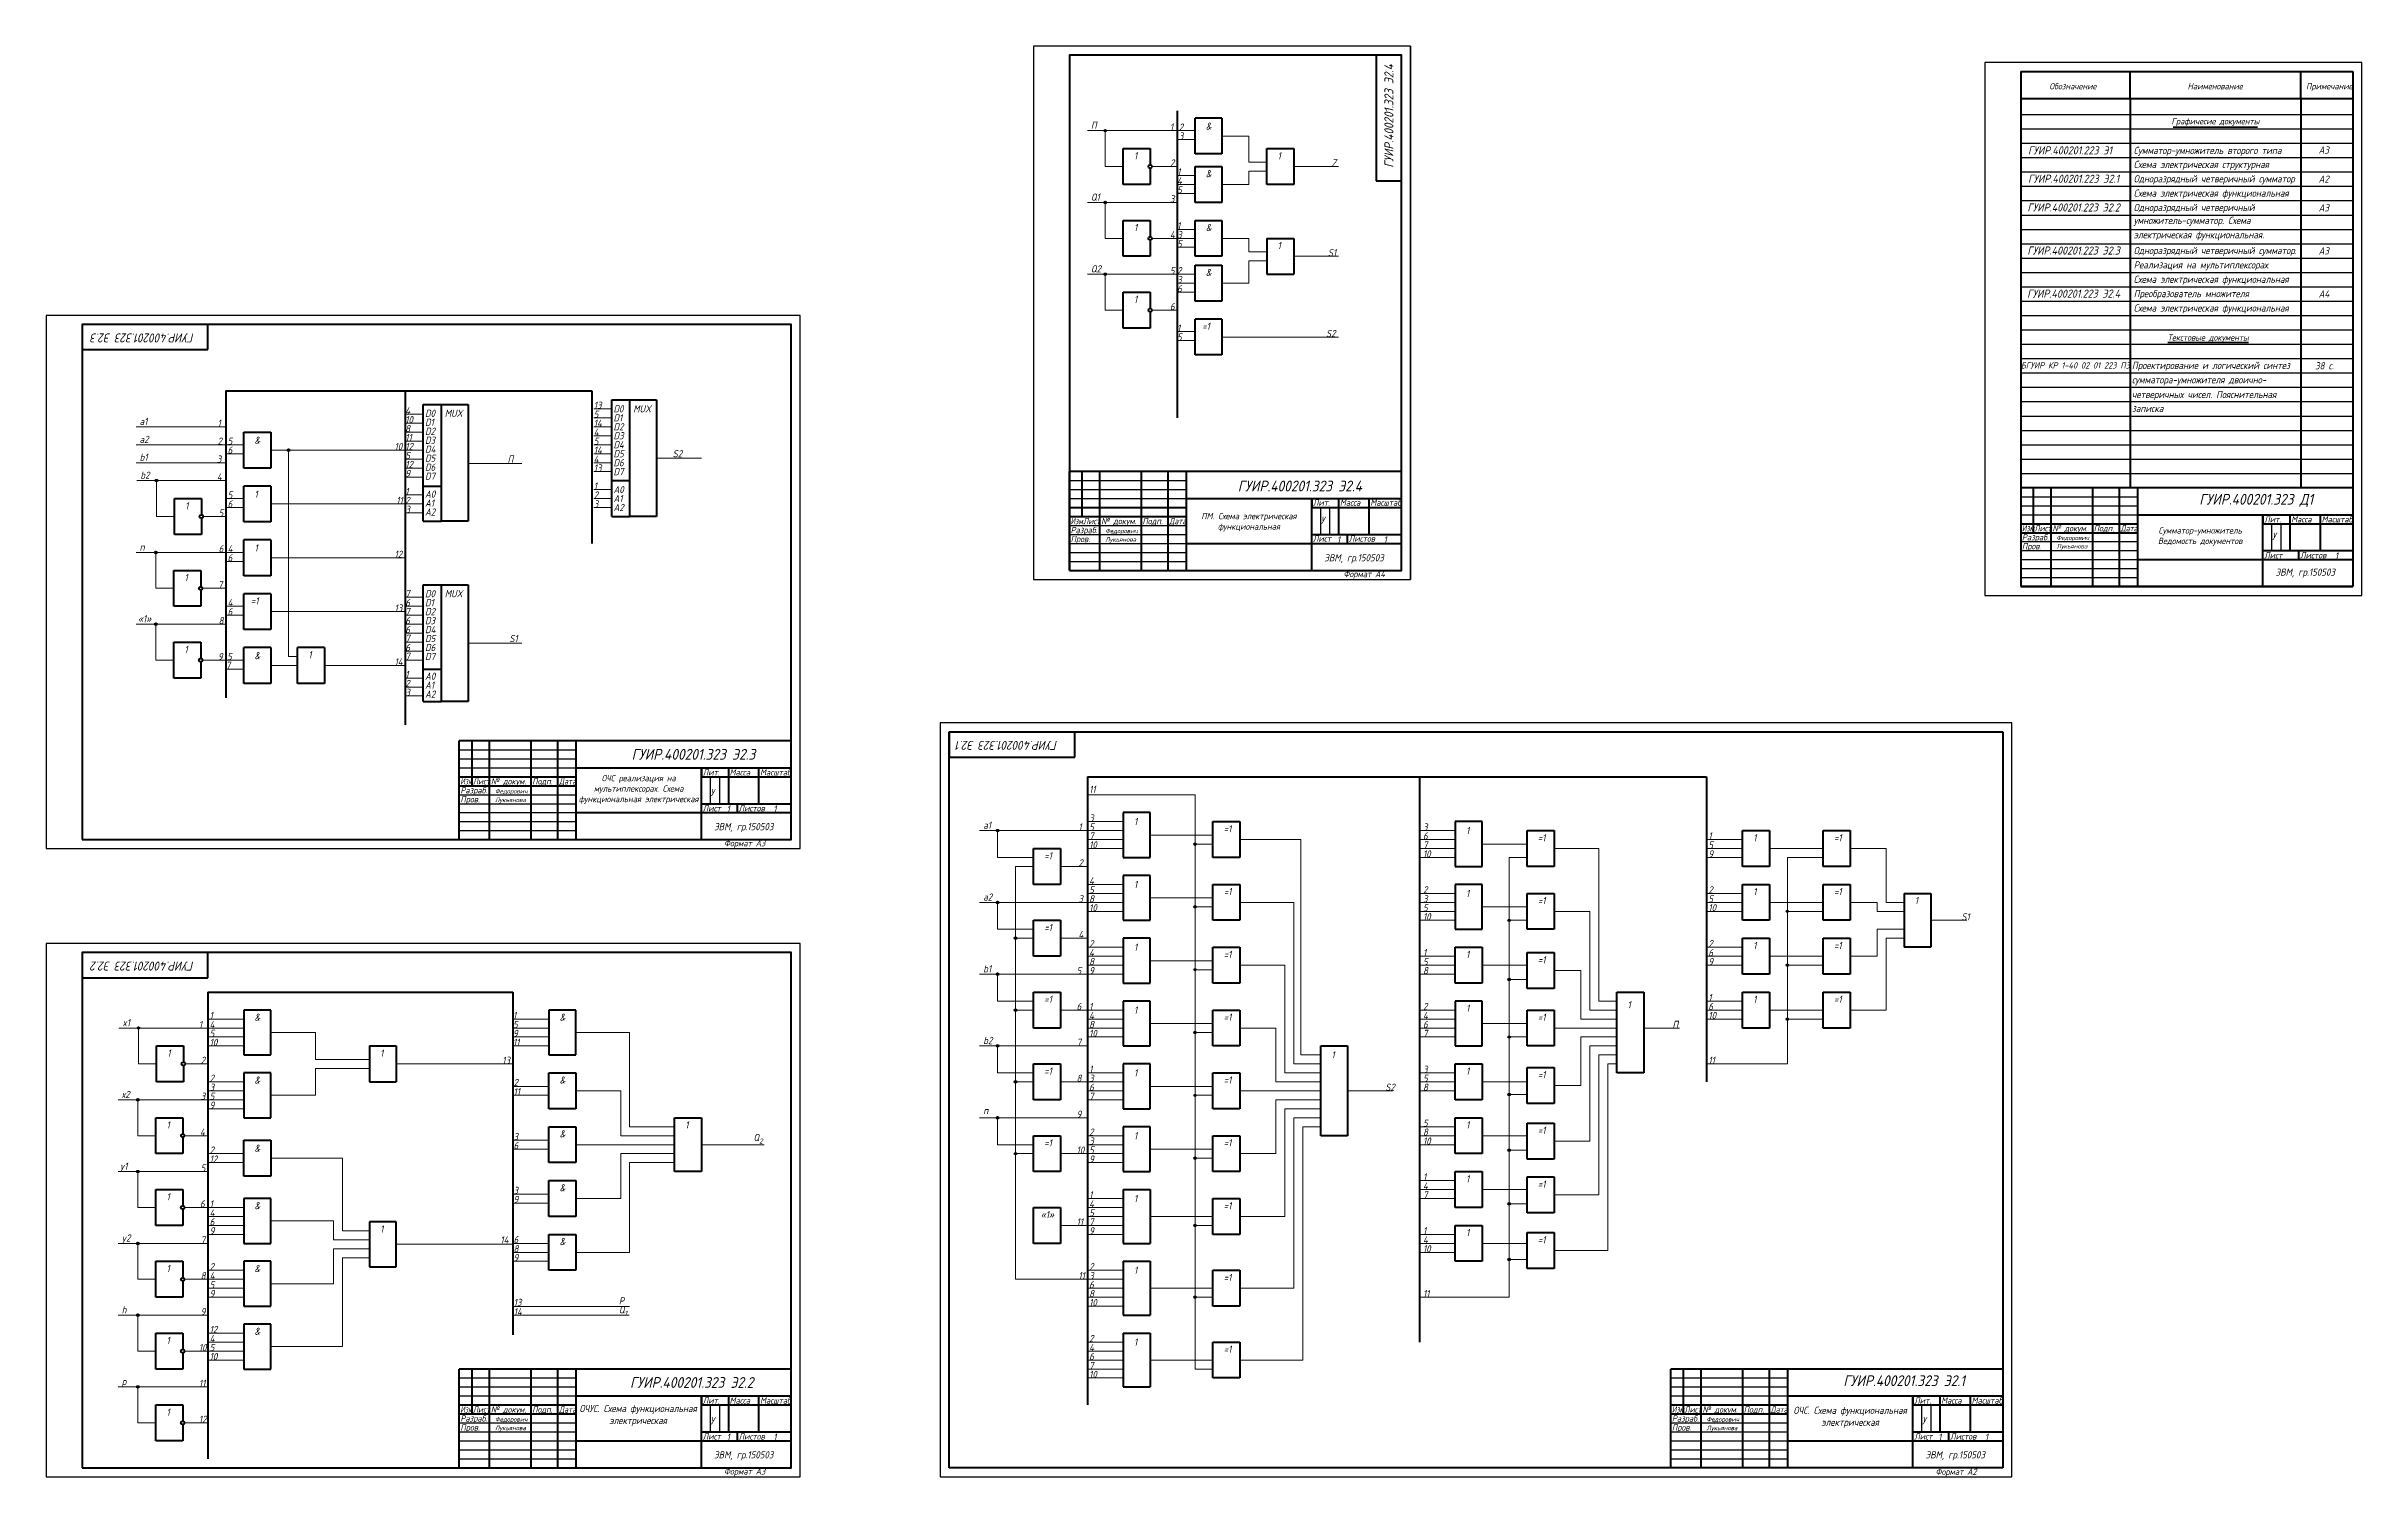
# Model space of a CAD drawing. Header units: millimetres. Extents: x 0 to 1290, y 0 to 797.
import ezdxf

# ---------------------------------------------------------------- set-up
doc = ezdxf.new("R2010")
doc.units = ezdxf.units.MM
doc.header["$LTSCALE"] = 0.5
doc.layers.get('0').update_dxf_attribs({"lineweight": 60})
doc.layers.get('Defpoints').update_dxf_attribs({"color": 5})
doc.layers.add('4-текст', color=7, linetype='Continuous', true_color=0x00ad00)
doc.layers.add('провода', color=122, linetype='Continuous', lineweight=15)
doc.layers.add('фигуры', color=7, linetype='Continuous', lineweight=40)
doc.styles.get("Standard").update_dxf_attribs({"font": 'isocpeui.ttf', "width": 0.9})

msp = doc.modelspace()

# ---------------------------------------------------------------- texts
at = {"color": 7, "linetype": 'Continuous', "width": 0.9}
for s, p in [('Обозначение', (1116, 773)), ('Наименование', (1193, 773)), ('Примечание', (1259, 773))]:
    msp.add_text(s, height=3.5, dxfattribs=at).set_placement(p)
at = {"color": 7, "linetype": 'Continuous', "lineweight": -3}
for s, width, p in [('Изм.', 0.7, (1100.7, 526.7)), ('Лист', 0.75, (1107.7, 526.7)), ('№ докум.', 0.9, (1117.7, 526.7)), ('Подп.', 0.9, (1140.7, 526.7)), ('Дата', 0.75, (1155.7, 526.7)), ('Лит.', 0.9, (1235.7, 531.7)), ('Масса', 0.9, (1250.7, 531.7)), ('Масштаб', 0.8, (1267.7, 531.7)), ('Разраб.', 0.9, (1100.7, 521.7)), ('Пров.', 0.9, (1100.7, 516.7)), ('Лист', 0.9, (1235.7, 511.7)), ('Листов', 0.9, (1255.7, 511.7))]:
    msp.add_text(s, height=3.5, dxfattribs=dict(at, width=width)).set_placement(p)
at = {"color": 7, "linetype": 'Continuous', "lineweight": 70, "width": 0.9}
msp.add_text('Формат А4', height=3.5, dxfattribs=at).set_placement((722.7, 501.2))
at = {"lineweight": -3, "width": 0.9}
for s, p in [('Формат А3', (377.6, 351.2)), ('Формат А3', (377.6, 1.2)), ('Формат А2', (1052.6, 1))]:
    msp.add_text(s, height=3.5, dxfattribs=at).set_placement(p)
at = {"attachment_point": 1}
for s, width, heights, insert, char_height in [('\\pxqc;Графичесие документы', 95.005, [0], (1161, 757), 3.5), ('\\pxqc;Текстовые документы', 95.005, [0], (1157, 636.5), 3.5), ('\\pxqc;ПМ. Схема электрическая\\Pфункциональная', 70.039, [37.2], (635, 537), 3.5), ('\\pxqc;Сумматор-умножитель\\PВедомость документов', 70.039, [37.2], (1165, 529), 3.5), ('\\pxqc;ОЧС реализация на мультиплексорах. Схема функциональная электрическая', 70.039, [37.2], (295, 391), 3.5), ('\\pxqc;ОЧУС. Схема функциональная электрическая', 69.453, [22.2], (295, 40), 4), ('\\pxqc;ОЧС. Схема функциональная электрическая', 70, [0], (970, 39), 4)]:
    msp.add_mtext_dynamic_manual_height_columns(s, width=width, gutter_width=20, heights=heights, dxfattribs=dict(at, insert=insert, char_height=char_height))
at = {"layer": '4-текст', "lineweight": -3}
for s, width, p in [('Лит.', 0.9, (705.7, 541)), ('Масса', 0.9, (720.7, 541)), ('Масштаб', 0.8, (737.7, 541)), ('Изм.', 0.7, (570.7, 530.7)), ('Разраб.', 0.9, (570.7, 525.7)), ('Лист', 0.75, (577.7, 530.7)), ('№ докум.', 0.9, (587.7, 530.7)), ('Подп.', 0.9, (610.7, 530.7)), ('Дата', 0.75, (625.7, 530.7)), ('Пров.', 0.9, (570.7, 520.7)), ('Лист', 0.9, (705.7, 521)), ('Листов', 0.9, (725.7, 521)), ('Изм.', 0.7, (230.7, 385.7)), ('Лист', 0.75, (237.7, 385.7)), ('№ докум.', 0.9, (247.7, 385.7)), ('Подп.', 0.9, (270.7, 385.7)), ('Дата', 0.75, (285.7, 385.7)), ('Лит.', 0.9, (365.7, 390.7)), ('Масса', 0.9, (380.7, 390.7)), ('Масштаб', 0.8, (397.7, 390.7)), ('Разраб.', 0.9, (230.7, 380.7)), ('Пров.', 0.9, (230.7, 375.7)), ('Лист', 0.9, (365.7, 370.7)), ('Листов', 0.9, (385.7, 370.7)), ('Изм.', 0.7, (230.7, 35.7)), ('Лист', 0.75, (237.7, 35.7)), ('№ докум.', 0.9, (247.7, 35.7)), ('Подп.', 0.9, (270.7, 35.7)), ('Дата', 0.75, (285.7, 35.7)), ('Лит.', 0.9, (365.7, 40.7)), ('Масса', 0.9, (380.7, 40.7)), ('Масштаб', 0.8, (397.7, 40.7)), ('Изм.', 0.7, (905.7, 35.7)), ('Лист', 0.75, (912.7, 35.7)), ('№ докум.', 0.9, (922.7, 35.7)), ('Подп.', 0.9, (945.7, 35.7)), ('Дата', 0.75, (960.7, 35.7)), ('Лит.', 0.9, (1040.7, 40.7)), ('Масса', 0.9, (1055.7, 40.7)), ('Масштаб', 0.8, (1072.7, 40.7)), ('Разраб.', 0.9, (230.7, 30.7)), ('Пров.', 0.9, (230.7, 25.7)), ('Разраб.', 0.9, (905.7, 30.7)), ('Пров.', 0.9, (905.7, 25.7)), ('Лист', 0.9, (365.7, 20.7)), ('Листов', 0.9, (385.7, 20.7)), ('Лист', 0.9, (1040.7, 20.7)), ('Листов', 0.9, (1060.7, 20.7))]:
    msp.add_text(s, height=3.5, dxfattribs=dict(at, width=width)).set_placement(p)
at = {"layer": 'провода', "width": 0.9}
for s, p in [('У', (710, 531)), ('1', (719, 520)), ('1', (745, 520)), ('У', (1240, 522)), ('1', (1275, 511)), ('У', (370, 379.2)), ('1', (379, 370)), ('1', (405, 370)), ('У', (370, 29.2)), ('У', (1045, 29.2)), ('1', (379, 20)), ('1', (405, 20)), ('1', (1054, 20)), ('1', (1080, 20))]:
    msp.add_text(s, height=4, dxfattribs=at).set_placement(p)
at = {"layer": 'провода', "char_height": 5, "attachment_point": 6}
for s, insert, rotation in [('ГУИР.400201.323 Э2.4', (748, 787), 90), ('ГУИР.400201.323 Э2.3', (25, 634.5), 180), ('ГУИР.400201.323 Э2.1', (507, 407.5), 180), ('ГУИР.400201.323 Э2.2', (25, 284.5), 180)]:
    msp.add_mtext_dynamic_manual_height_columns(s, width=70, gutter_width=20, heights=[0], dxfattribs=dict(at, insert=insert, rotation=rotation))
at = {"layer": 'провода'}
for s, width, heights, insert, char_height, attachment_point in [('\\pxqc;ГУИР.400201.223 Э1', 111, [14.7], (1183, 739), 4.5, 6), ('Сумматор-умножитель второго типа', 95.005, [0], (1163, 741), 4, 1), ('А3', 95.005, [0], (1266, 741.2), 4, 1), ('\\pxqc;ГУИР.400201.223 Э2.1', 111, [14.7], (1185, 723.2), 4.5, 6), ('Схема электрическая структурная', 95.005, [0], (1163, 733.2), 4, 1), ('Одноразрядный четверичный сумматор', 95.005, [0], (1163, 725.2), 4, 1), ('А2', 95.005, [0], (1266, 725), 4, 1), ('\\pxqc;ГУИР.400201.223 Э2.2', 111, [14.7], (1185, 707.2), 4.5, 6), ('Схема электрическая функциональная', 95.005, [0], (1163, 717.2), 4, 1), ('умножитель-сумматор. Схема', 95, [0], (1163, 702), 4, 1), ('Одноразрядный четверичный ', 95.005, [21.4], (1163, 709.2), 4, 1), ('А3', 95.005, [0], (1266, 709), 4, 1), ('\\pxqc;ГУИР.400201.223 Э2.3', 111, [14.7], (1185, 683.2), 4.5, 6), ('электрическая функциональная.', 95, [0], (1163, 694), 4, 1), ('Одноразрядный четверичный сумматор.', 95.005, [0], (1163, 685.2), 4, 1), ('А3', 95.005, [0], (1266, 685), 4, 1), ('Реализация на мультиплексорах.', 95.005, [0], (1163, 677.2), 4, 1), ('\\pxqc;ГУИР.400201.223 Э2.4', 111, [14.7], (1185, 659.2), 4.5, 6), ('Схема электрическая функциональная', 95.005, [0], (1163, 669.2), 4, 1), ('Преобразователь множителя', 95.005, [0], (1163, 661.2), 4, 1), ('А4', 95.005, [0], (1266, 661), 4, 1), ('Схема электрическая функциональная', 95.005, [0], (1163, 653.2), 4, 1), ('\\pxqc;БГУИР КР 1-40 02 01 223 ПЗ', 111, [14.7], (1186, 619.2), 3.5, 6), ('Проектирование и логический синтез', 95.005, [0], (1162, 621.2), 4, 1), ('38 с.', 95.005, [0], (1264, 621), 4, 1), ('сумматора-умножителя двоично-', 95.005, [0], (1162, 613.2), 4, 1), ('записка', 95.005, [0], (1162, 597.2), 4, 1), ('четверичных чисел. Пояснительная ', 95.005, [0], (1162, 605), 4, 1), ('ГУИР.400201.323 Э2.4', 78, [0], (733, 552), 6, 6), ('ГУИР.400201.323 Д1', 78, [0], (1263, 544), 6, 6), ('Лукьянова', 23, [0], (590, 523.5), 2.5, 1), ('Федорович', 23, [0], (590, 528.2), 2.5, 1), ('Лукьянова', 23, [0], (1120, 519.7), 2.5, 1), ('Федорович', 23, [0], (1120, 524.4), 2.5, 1), ('ЭВМ, гр.150503', 50, [0], (712, 514), 4, 1), ('ЭВМ, гр.150503', 50, [0], (1242, 506), 4, 1), ('ГУИР.400201.323 Э2.3', 81.165, [16.7], (395, 402.5), 6, 6), ('Лукьянова', 23, [0], (250, 378.4), 2.5, 1), ('Федорович', 23, [0], (250, 383.2), 2.5, 1), ('ЭВМ, гр.150503', 50, [0], (372, 364.2), 4, 1), ('ГУИР.400201.323 Э2.2', 84.16, [14.5], (394, 52.5), 6, 6), ('ГУИР.400201.323 Э2.1', 84, [0], (1069, 53.5), 6, 6), ('Лукьянова', 23, [0], (250, 28.4), 2.5, 1), ('Федорович', 23, [0], (250, 33.2), 2.5, 1), ('Лукьянова', 23, [0], (925, 28.4), 2.5, 1), ('Федорович', 23, [0], (925, 33.2), 2.5, 1), ('ЭВМ, гр.150503', 50, [0], (372, 14.2), 4, 1), ('ЭВМ, гр.150503', 50, [0], (1047, 14.2), 4, 1)]:
    msp.add_mtext_dynamic_manual_height_columns(s, width=width, gutter_width=20, heights=heights, dxfattribs=dict(at, insert=insert, char_height=char_height, attachment_point=attachment_point))
at = {"layer": 'фигуры', "width": 0.9}
for s, p in [('П', (582, 751)), ('1', (626, 750)), ('2', (631, 750)), ('3', (631, 745)), ('&', (646, 750.5)), ('1', (606, 734)), ('1', (686, 734)), ('2', (626, 730)), ('4', (630, 720)), ('1', (630, 725)), ('&', (646, 724)), ('Z', (716, 730)), ('Q1', (582, 711)), ('3', (626, 710)), ('5', (630, 715)), ('1', (606, 694)), ('1', (630, 695)), ('&', (646, 694)), ('4', (626, 690)), ('3', (630, 690)), ('5', (630, 685)), ('1', (686, 684)), ('S1', (714, 680)), ('Q2', (582, 671)), ('5', (626, 670)), ('2', (630, 670)), ('&', (646, 669)), ('1', (606, 654)), ('3', (630, 665)), ('6', (630, 660)), ('6', (626, 650)), ('5', (630, 633)), ('1', (630, 638)), ('=1', (644, 639)), ('S2', (713, 635)), ('4', (200, 592)), ('D0', (211, 590.5)), ('MUX', (222, 590.5)), ('5', (305, 590)), ('13', (305, 595)), ('D0', (316, 593)), ('MUX', (327, 593)), ('a1', (52, 586)), ('1', (95.4, 585)), ('8', (200, 582)), ('10', (200, 587)), ('11', (200, 577)), ('D1', (211, 585.5)), ('D2', (211, 580.5)), ('4', (305, 580)), ('14', (305, 585)), ('D1', (316, 588)), ('D2', (316, 583)), ('D3', (316, 578)), ('a2', (52, 576)), ('b1', (52, 566)), ('3', (95, 565)), ('2', (95.4, 575)), ('5', (101, 575)), ('6', (101, 570)), ('&', (116, 575.5)), ('10', (194, 572)), ('5', (200, 567)), ('12', (200, 572)), ('D3', (211, 575.5)), ('D4', (211, 570.5)), ('D5', (211, 565.5)), ('П', (257, 565)), ('5', (305, 575)), ('4', (305, 565)), ('14', (305, 570)), ('D4', (316, 573)), ('D5', (316, 568)), ('S2', (349, 568)), ('b2', (52.4, 556)), ('4', (95, 555)), ('9', (200, 557)), ('12', (200, 562)), ('D6', (211, 560.5)), ('D7', (211, 555.5)), ('13', (305, 560)), ('D6', (316, 563)), ('D7', (316, 558)), ('1', (77.4, 539)), ('5', (101, 545)), ('6', (101, 540)), ('1', (116, 545.5)), ('11', (195, 542)), ('2', (200, 542)), ('1', (200, 547)), ('A0', (211, 545.5)), ('A1', (211, 540.5)), ('2', (305, 545)), ('3', (305, 540)), ('1', (305, 550)), ('A0', (316, 548)), ('A1', (316, 543)), ('A2', (316, 538)), ('5', (96, 535)), ('3', (200, 537)), ('A2', (211, 535.5)), ('п', (52, 516)), ('6', (96, 515)), ('4', (101, 515)), ('1', (116, 515.5)), ('12', (194, 512)), ('6', (101, 510)), ('1', (77, 499)), ('7', (95.6, 495)), ('7', (200, 490.1)), ('D0', (211, 490)), ('MUX', (222, 490)), ('«1»', (51, 476)), ('8', (96, 475)), ('4', (101, 485)), ('6', (101, 480)), ('=1', (114, 486)), ('13', (194, 482)), ('6', (200, 485)), ('6', (200, 475)), ('7', (200, 480.1)), ('D1', (211, 485)), ('D2', (211, 480)), ('D3', (211, 475)), ('6', (200, 470)), ('7', (200, 465.1)), ('D4', (211, 470)), ('D5', (211, 465)), ('S1', (258, 465)), ('1', (77, 459)), ('9', (95.6, 455)), ('5', (100.7, 455)), ('7', (100, 450.1)), ('&', (116, 455.5)), ('1', (146, 456)), ('14', (194, 452)), ('6', (200, 460)), ('7', (200, 455.1)), ('D6', (211, 460)), ('D7', (211, 455)), ('2', (200, 440)), ('3', (200, 435)), ('1', (200, 445)), ('A0', (211, 444)), ('A1', (211, 439)), ('A2', (211, 434)), ('11', (581, 381)), ('a1', (522, 361)), ('1', (575, 360)), ('3', (581, 365)), ('5', (581, 360)), ('1', (606, 363)), ('=1', (656, 359)), ('3', (767, 360)), ('1', (791, 358)), ('10', (581, 350)), ('7', (581, 355)), ('6', (767, 355)), ('10', (767, 345)), ('7', (767, 350)), ('=1', (831, 354)), ('5', (926, 350)), ('9', (926, 345)), ('1', (926, 355)), ('1', (951, 354)), ('=1', (996, 354)), ('=1', (556, 344)), ('2', (575, 340)), ('а2', (522, 321)), ('3', (575, 320)), ('5', (581, 325)), ('4', (581, 330)), ('8', (581, 320)), ('1', (606, 328)), ('=1', (656, 324)), ('2', (767, 325)), ('3', (767, 320)), ('1', (791, 323)), ('=1', (831, 319)), ('2', (926, 325)), ('5', (926, 320)), ('1', (951, 324)), ('=1', (996, 324)), ('1', (1041, 319)), ('10', (581, 315)), ('5', (767, 315)), ('10', (767, 310)), ('10', (926, 315)), ('S1', (1067, 310)), ('=1', (556, 304)), ('4', (575, 300)), ('2', (581, 295)), ('1', (606, 293)), ('2', (926, 295)), ('1', (951, 294)), ('=1', (996, 294)), ('b1', (522, 281)), ('5', (574, 280)), ('4', (581, 290)), ('8', (581, 285)), ('9', (581, 280)), ('=1', (656, 289)), ('5', (767, 285)), ('8', (767, 280)), ('1', (767, 290)), ('1', (791, 289)), ('=1', (831, 286)), ('6', (926, 290)), ('9', (926, 285)), ('1', (91, 255)), ('&', (116, 254)), ('1', (260, 255)), ('&', (286, 254)), ('=1', (556, 264)), ('6', (574, 260)), ('4', (581, 255)), ('1', (581, 260)), ('1', (606, 258)), ('=1', (656, 254)), ('2', (767, 260)), ('4', (767, 255)), ('1', (791, 259)), ('=1', (831, 254)), ('1', (881, 261)), ('6', (926, 260)), ('1', (926, 265)), ('10', (926, 255)), ('1', (951, 264)), ('=1', (996, 264)), ('x1', (42.4, 251)), ('1', (85, 250)), ('5', (91, 245)), ('4', (91, 250)), ('5', (260, 250)), ('9', (260, 245)), ('8', (581, 250)), ('10', (581, 245)), ('6', (767, 250)), ('7', (767, 245)), ('П', (906, 250)), ('1', (67.4, 234)), ('2', (86, 230)), ('10', (91, 240)), ('1', (186, 234)), ('13', (254, 230)), ('11', (260, 240)), ('b2', (522, 241)), ('7', (574, 240)), ('1', (716, 233)), ('11', (926, 230)), ('2', (91, 220)), ('&', (116, 219)), ('2', (260.3, 217.6)), ('&', (286, 219)), ('=1', (556, 224)), ('8', (574, 220)), ('3', (581, 220)), ('1', (581, 225)), ('1', (606, 223)), ('=1', (656, 219)), ('3', (767, 225)), ('5', (767, 220)), ('1', (791, 224)), ('=1', (831, 222)), ('х2', (42, 211)), ('3', (86, 210)), ('3', (91, 215)), ('5', (91, 210)), ('9', (91, 205)), ('11', (260.3, 212.5)), ('6', (581, 215)), ('7', (581, 210)), ('S2', (746, 215)), ('8', (767, 215)), ('1', (67, 194)), ('4', (85.6, 190)), ('1', (356, 194)), ('п', (522, 202)), ('9', (574, 200)), ('2', (581, 190)), ('5', (767, 195)), ('8', (767, 190)), ('1', (791, 194)), ('=1', (831, 191)), ('2', (91, 180)), ('&', (116, 181)), ('3', (260.3, 187.5)), ('6', (260.3, 182.5)), ('&', (286, 189)), ('=1', (556, 184)), ('10', (574, 180)), ('3', (581, 185)), ('5', (581, 180)), ('1', (606, 188)), ('=1', (656, 184)), ('10', (767, 185)), ('y1', (41, 171)), ('5', (86, 170)), ('12', (91, 175)), ('9', (581, 175)), ('1', (767, 165)), ('1', (791, 164)), ('1', (67, 154)), ('3', (260.3, 157.5)), ('9', (260.3, 152.5)), ('&', (286, 159)), ('1', (581, 155)), ('1', (606, 153)), ('4', (767, 160)), ('7', (767, 155)), ('=1', (831, 161)), ('6', (85.6, 150)), ('4', (91, 145)), ('6', (91, 140)), ('1', (91, 150)), ('&', (116, 149)), ('«1»', (554, 144)), ('11', (574, 140)), ('5', (581, 145)), ('4', (581, 150)), ('7', (581, 140)), ('=1', (656, 149)), ('y2', (42, 131)), ('7', (86, 130)), ('9', (91, 135)), ('1', (186, 136)), ('14', (253, 130)), ('6', (260.3, 130.1)), ('&', (286, 129)), ('9', (581, 135)), ('4', (767, 130)), ('1', (767, 135)), ('10', (767, 125)), ('1', (791, 134)), ('=1', (831, 130)), ('1', (67, 114)), ('2', (91, 115)), ('&', (116, 114)), ('8', (260.3, 125)), ('9', (260.3, 120.1)), ('2', (581, 115)), ('1', (606, 113)), ('8', (86, 110)), ('5', (91, 105)), ('4', (91, 110)), ('9', (91, 100)), ('11', (575, 110)), ('3', (581, 110)), ('6', (581, 105)), ('8', (581, 100)), ('=1', (656, 109)), ('11', (767, 100)), ('h', (42, 91)), ('9', (86, 90)), ('13', (260.4, 95.1)), ('14', (260.4, 89.9)), ('P', (319, 96)), ('10', (581, 95)), ('1', (67, 74)), ('4', (91, 75)), ('12', (91, 80)), ('&', (116, 79)), ('2', (581, 75)), ('10', (85, 70)), ('5', (91, 70)), ('10', (91, 65)), ('4', (581, 70)), ('6', (581, 65)), ('1', (606, 73)), ('=1', (656, 69)), ('p', (42, 51)), ('11', (85, 50)), ('10', (581, 55)), ('7', (581, 60)), ('1', (67, 34)), ('12', (85, 30))]:
    msp.add_text(s, height=4, dxfattribs=at).set_placement(p)
at = {"layer": 'фигуры', "char_height": 4, "attachment_point": 1}
for s, width, insert in [('\\A1;Q{\\H0.7x;\\S^ 2;}', 7, (394, 191)), ('\\A1;Q{\\H0.7x;\\S^ 1;}', 8, (319, 95))]:
    msp.add_mtext_dynamic_manual_height_columns(s, width=width, gutter_width=20, heights=[0], dxfattribs=dict(at, insert=insert))

# ---------------------------------------------------------------- linework, layer by layer
for p, q in [((741, 792), (741, 722)), ((1100, 783), (1285, 783)), ((1100, 783), (1100, 496)), ((1161, 768), (1161, 783)), ((1285, 783), (1285, 496)), ((1100, 768), (1285, 768)), ((1161, 768), (1161, 551)), ((1256, 768), (1256, 551)), ((741, 722), (755, 722)), ((20, 642), (20, 628)), ((90, 628), (90, 642)), ((20, 628), (90, 628)), ((1100, 496), (1285, 496)), ((1285, 496), (1100, 496)), ((503, 415), (503, 401)), ((573, 401), (573, 415)), ((503, 401), (573, 401)), ((365, 395), (365, 390)), ((20, 292), (20, 278)), ((90, 278), (90, 292)), ((20, 278), (90, 278)), ((365, 45), (365, 40)), ((1040, 45), (1040, 40))]:
    msp.add_line(p, q)
at = {"lineweight": 60}
for p, q in [((1256, 768), (1256, 783)), ((415, 410), (230, 410)), ((230, 355), (230, 410)), ((237, 410), (237, 385)), ((247, 355), (247, 410)), ((270, 410), (270, 355)), ((285, 355), (285, 410)), ((295, 410), (295, 355)), ((230, 390), (295, 390)), ((295, 395), (415, 395)), ((365, 355), (365, 395)), ((365, 390), (415, 390)), ((380, 395), (380, 375)), ((397, 375), (397, 395)), ((230, 385), (295, 385)), ((365, 375), (415, 375)), ((385, 370), (385, 375)), ((295, 370), (415, 370)), ((415, 60), (230, 60)), ((230, 5), (230, 60)), ((237, 60), (237, 35)), ((247, 5), (247, 60)), ((270, 60), (270, 5)), ((285, 5), (285, 60)), ((295, 60), (295, 5)), ((1090, 60), (905, 60)), ((905, 5), (905, 60)), ((912, 60), (912, 35)), ((922, 5), (922, 60)), ((945, 60), (945, 5)), ((960, 5), (960, 60)), ((970, 60), (970, 5)), ((230, 40), (295, 40)), ((295, 45), (415, 45)), ((365, 5), (365, 45)), ((365, 40), (415, 40)), ((380, 45), (380, 25)), ((397, 25), (397, 45)), ((905, 40), (970, 40)), ((970, 45), (1090, 45)), ((1040, 5), (1040, 45)), ((1040, 40), (1090, 40)), ((1055, 45), (1055, 25)), ((1072, 25), (1072, 45)), ((230, 35), (295, 35)), ((905, 35), (970, 35)), ((295, 20), (415, 20)), ((365, 25), (415, 25)), ((385, 20), (385, 25)), ((970, 20), (1090, 20)), ((1040, 25), (1090, 25)), ((1060, 20), (1060, 25))]:
    msp.add_line(p, q, dxfattribs=at)
at = {"lineweight": 50}
for p, q in [((630, 761), (630, 590)), ((100, 605), (100, 434)), ((100, 605), (200, 605)), ((200, 605), (200, 419)), ((200, 605), (304, 605)), ((304, 605), (304, 520)), ((765, 390), (765, 75))]:
    msp.add_line(p, q, dxfattribs=at)
at = {"color": 7, "linetype": 'Continuous', "lineweight": -3}
for p, q in [((1100, 759), (1285, 759)), ((1100, 751), (1285, 751)), ((1100, 743), (1285, 743)), ((1100, 735), (1285, 735)), ((1100, 727), (1285, 727)), ((1100, 719), (1285, 719)), ((1100, 711), (1285, 711)), ((1100, 703), (1285, 703)), ((1100, 695), (1285, 695)), ((1100, 687), (1285, 687)), ((1100, 679), (1285, 679)), ((1100, 671), (1285, 671)), ((1100, 663), (1285, 663)), ((1100, 655), (1285, 655)), ((1100, 647), (1285, 647)), ((1100, 639), (1285, 639)), ((1100, 631), (1285, 631)), ((1100, 623), (1285, 623)), ((1100, 615), (1285, 615)), ((1100, 607), (1285, 607)), ((1100, 599), (1285, 599)), ((1100, 591), (1285, 591)), ((1100, 583), (1285, 583)), ((1100, 575), (1285, 575)), ((570, 555), (635, 555)), ((1100, 567), (1285, 567)), ((1100, 559), (1285, 559)), ((570, 550), (635, 550)), ((570, 545), (635, 545)), ((1100, 551), (1285, 551)), ((1100, 546), (1165, 546)), ((570, 530), (635, 530)), ((710, 525), (710, 540)), ((715, 540), (715, 525)), ((1100, 541), (1165, 541)), ((1100, 536), (1165, 536)), ((1240, 516), (1240, 531)), ((1245, 531), (1245, 516)), ((570, 525), (635, 525)), ((570, 520), (635, 520)), ((1100, 521), (1165, 521)), ((1100, 516), (1165, 516)), ((570, 515), (635, 515)), ((570, 510), (635, 510)), ((1100, 511), (1165, 511)), ((1100, 506), (1165, 506)), ((1100, 501), (1165, 501))]:
    msp.add_line(p, q, dxfattribs=at)
at = {"lineweight": 35}
for p, q in [((1185, 752), (1232, 752)), ((1182, 632), (1227, 632))]:
    msp.add_line(p, q, dxfattribs=at)
at = {"color": 7, "linetype": 'Continuous', "lineweight": 60}
for p, q in [((755, 560), (570, 560)), ((570, 505), (570, 560)), ((577, 560), (577, 535)), ((587, 505), (587, 560)), ((610, 560), (610, 505)), ((625, 505), (625, 560)), ((635, 560), (635, 505)), ((635, 545), (755, 545)), ((705, 505), (705, 545)), ((720, 545), (720, 525)), ((737, 525), (737, 545)), ((1285, 551), (1100, 551)), ((1107, 551), (1107, 526)), ((1117, 496), (1117, 551)), ((1140, 551), (1140, 496)), ((1155, 496), (1155, 551)), ((1165, 551), (1165, 496)), ((570, 540), (635, 540)), ((570, 535), (635, 535)), ((705, 540), (755, 540)), ((1100, 531), (1165, 531)), ((1165, 536), (1285, 536)), ((1235, 496), (1235, 536)), ((1235, 531), (1285, 531)), ((1250, 536), (1250, 516)), ((1267, 516), (1267, 536)), ((635, 520), (755, 520)), ((705, 525), (755, 525)), ((725, 520), (725, 525)), ((1100, 526), (1165, 526)), ((1235, 516), (1285, 516)), ((1255, 511), (1255, 516)), ((1165, 511), (1285, 511))]:
    msp.add_line(p, q, dxfattribs=at)
at = {"color": 7, "linetype": 'Continuous'}
for p, q in [((705, 545), (705, 540)), ((1235, 536), (1235, 531))]:
    msp.add_line(p, q, dxfattribs=at)
at = {"lineweight": -3}
for p, q in [((230, 405), (295, 405)), ((230, 400), (295, 400)), ((230, 395), (295, 395)), ((370, 375), (370, 390)), ((375, 390), (375, 375)), ((230, 380), (295, 380)), ((230, 375), (295, 375)), ((230, 370), (295, 370)), ((230, 365), (295, 365)), ((230, 360), (295, 360)), ((230, 55), (295, 55)), ((905, 55), (970, 55)), ((230, 50), (295, 50)), ((230, 45), (295, 45)), ((370, 25), (370, 40)), ((375, 40), (375, 25)), ((905, 50), (970, 50)), ((905, 45), (970, 45)), ((1045, 25), (1045, 40)), ((1050, 40), (1050, 25)), ((230, 30), (295, 30)), ((905, 30), (970, 30)), ((230, 25), (295, 25)), ((230, 20), (295, 20)), ((230, 15), (295, 15)), ((905, 25), (970, 25)), ((905, 20), (970, 20)), ((905, 15), (970, 15)), ((230, 10), (295, 10)), ((905, 10), (970, 10))]:
    msp.add_line(p, q, dxfattribs=at)
at = {"lineweight": 53, "ltscale": 0.3}
msp.add_line((90, 270), (90, 10), dxfattribs=at)
at = {"lineweight": 53}
for p, q in [((90, 270), (260, 270)), ((260, 270), (260, 79))]:
    msp.add_line(p, q, dxfattribs=at)
at = {"lineweight": 40}
for p, q in [((110, 155), (110, 130)), ((125, 155), (110, 155)), ((125, 130), (125, 155)), ((110, 130), (125, 130)), ((110, 120), (110, 95)), ((125, 120), (110, 120)), ((125, 95), (125, 120)), ((110, 95), (125, 95)), ((110, 85), (110, 60)), ((125, 85), (110, 85)), ((125, 60), (125, 85)), ((110, 60), (125, 60))]:
    msp.add_line(p, q, dxfattribs=at)
at = {"color": 7, "linetype": 'Continuous', "lineweight": 60}
msp.add_lwpolyline([(570, 505), (755, 505), (755, 792), (570, 792)], close=True, dxfattribs=at)
at = {"lineweight": 60}
for points in [[(20, 355), (415, 355), (415, 642), (20, 642)], [(20, 5), (415, 5), (415, 292), (20, 292)]]:
    msp.add_lwpolyline(points, close=True, dxfattribs=at)
for centre, radius in [((590, 750), 0.5), ((590, 710), 0.5), ((590, 670), 0.5), ((135, 572), 0.5), ((61.4, 555), 0.5), ((61, 515), 0.5), ((61, 475), 0.5), ((530, 360), 0.5), ((640, 352.5), 0.5), ((530, 320), 0.5), ((640, 317.5), 0.5), ((815, 310), 0.5), ((970, 315), 0.5), ((540, 300), 0.5), ((970, 285), 0.5), ((530, 280), 0.5), ((640, 282.5), 0.5), ((815, 277), 0.5), ((540, 260), 0.5), ((51.4, 250), 0.5), ((640, 247.5), 0.5), ((815, 245), 0.5), ((970, 255), 0.5), ((530, 240), 0.5), ((540, 220), 0.5), ((51, 210), 0.5), ((640, 212.5), 0.5), ((815, 213), 0.5), ((530, 200), 0.5), ((815, 182), 0.5), ((51, 170), 0.5), ((540, 180), 0.5), ((640, 177.5), 0.5), ((815, 152), 0.53), ((51, 130), 0.5), ((640, 140), 0.5), ((815, 121), 0.5), ((51, 90), 0.5), ((640, 100), 0.5), ((51, 50), 0.5)]:
    msp.add_circle(centre, radius)
at = {"layer": 'Defpoints'}
for p, q in [((760, 797), (760, 500)), ((1095, 420), (498, 420)), ((498, 420), (498, 0)), ((1095, 0), (1095, 420)), ((498, 0), (1095, 0))]:
    msp.add_line(p, q, dxfattribs=at)
for points in [[(550, 500), (760, 500), (760, 797), (550, 797)], [(1080, 491), (1290, 491), (1290, 788), (1080, 788)], [(0, 350), (420, 350), (420, 647), (0, 647)], [(0, 0), (420, 0), (420, 297), (0, 297)]]:
    msp.add_lwpolyline(points, close=True, dxfattribs=at)
at = {"layer": 'провода', "lineweight": 15}
for p, q in [((630, 750), (580, 750)), ((590, 750), (590, 730)), ((590, 730), (600, 730)), ((616, 730), (630, 730)), ((630, 725), (640, 725)), ((630, 710), (580, 710)), ((590, 710), (590, 690)), ((630, 720), (640, 720)), ((630, 715), (640, 715)), ((655, 720), (670, 720)), ((590, 690), (600, 690)), ((616, 690), (630, 690)), ((630, 695), (640, 695)), ((630, 690), (640, 690)), ((630, 685), (640, 685)), ((655, 690), (670, 690)), ((630, 670), (580, 670)), ((590, 670), (590, 650)), ((630, 670), (640, 670)), ((630, 665), (640, 665)), ((630, 660), (640, 660)), ((655, 665), (670, 665)), ((590, 650), (600, 650)), ((616, 650), (630, 650)), ((100, 585), (50, 585)), ((100, 575), (50, 575)), ((100, 565), (50, 565)), ((100, 555), (50.4, 555)), ((61.4, 555), (61.4, 535)), ((61.4, 535), (71.4, 535)), ((87.4, 535), (100, 535)), ((100, 515), (50, 515)), ((61, 515), (61, 495)), ((61, 495), (71, 495)), ((87, 495), (99.6, 495)), ((99.6, 475), (50, 475)), ((61, 475), (61, 455)), ((61, 455), (71, 455)), ((87, 455), (100, 455)), ((580, 360), (520, 360)), ((530, 360), (530, 345)), ((665, 355), (680, 355)), ((840, 350), (855, 350)), ((530, 345), (550, 345)), ((565, 340), (580, 340)), ((580, 320), (520, 320)), ((530, 320), (530, 305)), ((665, 320), (680, 320)), ((840, 315), (855, 315)), ((530, 305), (550, 305)), ((565, 300), (580, 300)), ((665, 285), (680, 285)), ((580, 280), (520, 280)), ((530, 280), (530, 265)), ((840, 282), (855, 282)), ((530, 265), (550, 265)), ((565, 260), (580, 260)), ((90, 250), (40.4, 250)), ((51.4, 250), (51.4, 230)), ((90, 255), (110, 255)), ((90, 250), (110, 250)), ((260, 255), (280, 255)), ((260, 250), (280, 250)), ((665, 250), (685, 250)), ((840, 250), (855, 250)), ((90, 245), (110, 245)), ((90, 240), (110, 240)), ((260, 245), (280, 245)), ((260, 240), (280, 240)), ((580, 240), (520, 240)), ((530, 240), (530, 225)), ((51.4, 230), (61.4, 230)), ((77.4, 230), (90, 230)), ((90, 220), (110, 220)), ((530, 225), (550, 225)), ((565, 220), (580, 220)), ((90, 210), (40, 210)), ((51, 210), (51, 190)), ((90, 215), (110, 215)), ((90, 210), (110, 210)), ((665, 215), (680, 215)), ((840, 218), (855, 218)), ((90, 205), (110, 205)), ((580, 200), (520, 200)), ((530, 200), (530, 185)), ((51, 190), (61, 190)), ((77, 190), (90, 190)), ((530, 185), (550, 185)), ((840, 187), (855, 187)), ((90, 170), (40, 170)), ((51, 170), (51, 150)), ((565, 180), (580, 180)), ((665, 180), (685, 180)), ((840, 157), (855, 157)), ((51, 150), (61, 150)), ((77, 150), (90, 150)), ((90, 150), (110, 150)), ((90, 145), (110, 145)), ((665, 145), (680, 145)), ((90, 130), (40, 130)), ((51, 130), (51, 110)), ((90, 140), (110, 140)), ((90, 135), (110, 135)), ((260, 130), (280, 130)), ((565, 140), (580, 140)), ((260, 125), (280, 125)), ((260, 120), (280, 120)), ((295, 125), (325, 125)), ((840, 126), (870, 126)), ((51, 110), (61, 110)), ((77, 110), (90, 110)), ((90, 115), (110, 115)), ((90, 110), (110, 110)), ((90, 105), (110, 105)), ((665, 105), (680, 105)), ((90, 100), (110, 100)), ((90, 90), (40, 90)), ((51, 90), (51, 70)), ((90, 80), (110, 80)), ((51, 70), (61, 70)), ((77, 70), (90, 70)), ((90, 75), (110, 75)), ((90, 70), (110, 70)), ((90, 65), (110, 65)), ((665, 65), (680, 65)), ((90, 50), (40, 50)), ((51, 50), (51, 30)), ((51, 30), (61, 30)), ((77, 30), (90, 30))]:
    msp.add_line(p, q, dxfattribs=at)
at = {"layer": 'провода'}
for p, q in [((630, 750), (640, 750)), ((630, 745), (640, 745)), ((655, 747), (670, 747)), ((670, 747), (670, 732.5)), ((670, 732.5), (680, 732.5)), ((670, 720), (670, 727.5)), ((670, 727.5), (680, 727.5)), ((695, 730), (720, 730)), ((670, 690), (670, 682.5)), ((680, 690), (680, 690)), ((680, 682.5), (670, 682.5)), ((680, 677.5), (670, 677.5)), ((670, 665), (670, 677.5)), ((695, 680), (720, 680)), ((630, 638), (640, 638)), ((630, 633), (640, 633)), ((655, 635), (720, 635)), ((315, 595), (305, 595)), ((210, 592), (200, 592)), ((210, 587), (200, 587)), ((210, 582), (200, 582)), ((315, 590), (305, 590)), ((315, 585), (305, 585)), ((100, 575), (110, 575)), ((100, 570), (110, 570)), ((125, 572), (200, 572)), ((135, 457), (135, 572)), ((210, 577), (200, 577)), ((210, 572), (200, 572)), ((315, 580), (305, 580)), ((315, 575), (305, 575)), ((315, 570), (305, 570)), ((210, 567), (200, 567)), ((210, 562), (200, 562)), ((200, 557), (210, 557)), ((235, 564.5), (265, 564.5)), ((315, 565), (305, 565)), ((305, 560), (315, 560)), ((340, 567.5), (365, 567.5)), ((100, 545), (110, 545)), ((125, 542), (200, 542)), ((210, 547), (200, 547)), ((210, 542), (200, 542)), ((315, 550), (305, 550)), ((315, 545), (305, 545)), ((100, 540), (110, 540)), ((210, 537), (200, 537)), ((315, 540), (305, 540)), ((100, 515), (110, 515)), ((100, 510), (110, 510)), ((125, 512), (200, 512)), ((100, 485), (110, 485)), ((100, 480), (110, 480)), ((125, 482), (200, 482)), ((210, 490), (200, 490)), ((210, 485), (200, 485)), ((210, 480), (200, 480)), ((210, 475), (200, 475)), ((210, 470), (200, 470)), ((210, 465), (200, 465)), ((235, 464.5), (265, 464.5)), ((100, 455), (110, 455)), ((125, 452), (140, 452)), ((140, 457), (135, 457)), ((155, 452), (200, 452)), ((210, 460), (200, 460)), ((200, 455), (210, 455)), ((100, 450), (110, 450)), ((210, 445), (200, 445)), ((210, 440), (200, 440)), ((210, 435), (200, 435)), ((580, 380), (640, 380)), ((640, 380), (640, 60)), ((580, 365), (600, 365)), ((580, 360), (600, 360)), ((580, 355), (600, 355)), ((580, 350), (600, 350)), ((615, 357.5), (650, 357.5)), ((650, 352.5), (640, 352.5)), ((680, 355), (699, 355)), ((699, 355), (699, 235)), ((765, 360), (785, 360)), ((765, 355), (785, 355)), ((765, 350), (785, 350)), ((800, 352.5), (825, 352.5)), ((865, 350), (855, 350)), ((865, 265), (865, 350)), ((945, 355), (925, 355)), ((945, 350), (925, 350)), ((960, 350), (970, 350)), ((970, 350), (990, 350)), ((1005, 350), (1020, 350)), ((1025, 350), (1020, 350)), ((1025, 320), (1025, 350)), ((540, 110), (540, 340)), ((540, 340), (550, 340)), ((765, 345), (785, 345)), ((815, 100), (815, 345)), ((815, 345), (825, 345)), ((945, 345), (925, 345)), ((970, 230), (970, 345)), ((970, 345), (990, 345)), ((580, 330), (600, 330)), ((580, 325), (600, 325)), ((615, 322.5), (650, 322.5)), ((785, 325), (765, 325)), ((945, 325), (925, 325)), ((580, 320), (600, 320)), ((580, 315), (600, 315)), ((650, 317.5), (640, 317.5)), ((680, 320), (695, 320)), ((695, 320), (695, 230)), ((785, 320), (765, 320)), ((785, 315), (765, 315)), ((785, 315), (765, 315)), ((785, 310), (765, 310)), ((800, 317.5), (825, 317.5)), ((815, 310), (825, 310)), ((860, 315), (855, 315)), ((860, 260), (860, 315)), ((945, 320), (925, 320)), ((945, 315), (925, 315)), ((960, 320), (990, 320)), ((970, 315), (990, 315)), ((1005, 320), (1020, 320)), ((1020, 320), (1020, 315)), ((1020, 315), (1035, 315)), ((1035, 320), (1025, 320)), ((1050, 310), (1070, 310)), ((540, 300), (550, 300)), ((1020, 290), (1020, 305)), ((1020, 305), (1035, 305)), ((1035, 300), (1025, 300)), ((1025, 300), (1025, 260)), ((580, 295), (600, 295)), ((580, 290), (600, 290)), ((580, 285), (600, 285)), ((615, 287.5), (650, 287.5)), ((680, 285), (690, 285)), ((690, 285), (690, 225)), ((785, 290), (765, 290)), ((785, 285), (765, 285)), ((800, 285), (825, 285)), ((945, 295), (925, 295)), ((945, 290), (925, 290)), ((945, 285), (925, 285)), ((960, 290), (990, 290)), ((970, 285), (990, 285)), ((1005, 290), (1020, 290)), ((580, 280), (600, 280)), ((650, 282.5), (640, 282.5)), ((785, 280), (765, 280)), ((815, 277), (825, 277)), ((855, 282), (855, 255)), ((540, 260), (550, 260)), ((580, 260), (600, 260)), ((785, 260), (765, 260)), ((875, 260), (860, 260)), ((865, 265), (875, 265)), ((945, 265), (925, 265)), ((945, 260), (925, 260)), ((960, 260), (990, 260)), ((1005, 260), (1020, 260)), ((1025, 260), (1020, 260)), ((125, 247.5), (150, 247.5)), ((150, 247.5), (150, 232.5)), ((295, 247.5), (325, 247.5)), ((325, 247.5), (325, 195)), ((580, 255), (600, 255)), ((580, 250), (600, 250)), ((615, 252.5), (650, 252.5)), ((650, 247.5), (640, 247.5)), ((685, 250), (685, 220)), ((785, 255), (765, 255)), ((785, 250), (765, 250)), ((800, 252.5), (825, 252.5)), ((875, 255), (855, 255)), ((855, 250), (875, 250)), ((890, 250), (910, 250)), ((945, 255), (925, 255)), ((970, 255), (990, 255)), ((150, 232.5), (180, 232.5)), ((180, 240), (180, 240)), ((580, 245), (600, 245)), ((699, 235), (705, 235)), ((710, 235), (705, 235)), ((785, 245), (765, 245)), ((815, 245), (825, 245)), ((875, 245), (855, 245)), ((855, 218), (855, 245)), ((860, 240), (860, 187)), ((860, 240), (875, 240)), ((865, 235), (865, 157)), ((865, 235), (875, 235)), ((150, 212.5), (150, 227.5)), ((150, 227.5), (180, 227.5)), ((195, 230), (260, 230)), ((540, 220), (550, 220)), ((580, 225), (600, 225)), ((580, 220), (600, 220)), ((685, 220), (705, 220)), ((690, 225), (705, 225)), ((695, 230), (705, 230)), ((710, 230), (705, 230)), ((710, 225), (705, 225)), ((705, 220), (710, 220)), ((765, 225), (785, 225)), ((785, 220), (765, 220)), ((800, 220), (825, 220)), ((870, 230), (870, 126)), ((870, 230), (875, 230)), ((970, 230), (925, 230)), ((125, 212.5), (150, 212.5)), ((260, 217.5), (280, 217.5)), ((260, 212.5), (280, 212.5)), ((295, 215), (320, 215)), ((320, 215), (320, 190)), ((580, 215), (600, 215)), ((580, 210), (600, 210)), ((615, 217.5), (650, 217.5)), ((650, 212.5), (640, 212.5)), ((680, 215), (710, 215)), ((685, 180), (685, 210)), ((685, 210), (705, 210)), ((710, 210), (705, 210)), ((725, 215), (750, 215)), ((785, 215), (765, 215)), ((815, 213), (825, 213)), ((325, 195), (345, 195)), ((350, 195), (345, 195)), ((690, 145), (690, 205)), ((690, 205), (705, 205)), ((695, 105), (695, 200)), ((695, 200), (705, 200)), ((700, 195), (710, 195)), ((700, 65), (700, 195)), ((710, 205), (705, 205)), ((710, 200), (705, 200)), ((765, 195), (785, 195)), ((260, 187.5), (280, 187.5)), ((260, 182.5), (280, 182.5)), ((295, 185), (345, 185)), ((320, 190), (345, 190)), ((350, 190), (345, 190)), ((350, 185), (345, 185)), ((365, 185), (400, 185)), ((580, 190), (600, 190)), ((580, 185), (600, 185)), ((615, 182.5), (650, 182.5)), ((785, 190), (765, 190)), ((785, 185), (765, 185)), ((800, 190), (825, 190)), ((815, 182), (825, 182)), ((860, 187), (855, 187)), ((90, 180), (110, 180)), ((90, 175), (110, 175)), ((125, 177.5), (160, 177.5)), ((160, 177.5), (165, 177.5)), ((165, 177.5), (165, 137)), ((320, 155), (320, 180)), ((320, 180), (345, 180)), ((325, 125), (325, 175)), ((325, 175), (345, 175)), ((350, 180), (345, 180)), ((350, 175), (345, 175)), ((540, 180), (550, 180)), ((580, 180), (600, 180)), ((580, 175), (600, 175)), ((650, 177.5), (640, 177.5)), ((260, 157.5), (280, 157.5)), ((295, 155), (320, 155)), ((580, 155), (600, 155)), ((765, 165), (785, 165)), ((785, 160), (765, 160)), ((785, 155), (765, 155)), ((800, 160), (825, 160)), ((865, 157), (855, 157)), ((125, 142.5), (160, 142.5)), ((160, 142.5), (160, 132)), ((260, 152.5), (280, 152.5)), ((580, 150), (600, 150)), ((580, 145), (600, 145)), ((615, 145), (650, 145)), ((680, 145), (690, 145)), ((815, 152), (825, 152)), ((160, 132), (180, 132)), ((165, 137), (180, 137)), ((195, 129.5), (260, 129.5)), ((580, 140), (600, 140)), ((580, 135), (600, 135)), ((650, 140), (640, 140)), ((765, 135), (785, 135)), ((785, 130), (765, 130)), ((800, 130), (825, 130)), ((160, 107.5), (160, 127)), ((160, 127), (180, 127)), ((165, 72.5), (165, 122)), ((165, 122), (180, 122)), ((785, 125), (765, 125)), ((815, 121), (825, 121)), ((125, 107.5), (160, 107.5)), ((580, 110), (540, 110)), ((580, 115), (600, 115)), ((580, 110), (600, 110)), ((580, 105), (600, 105)), ((615, 105), (650, 105)), ((680, 105), (695, 105)), ((260, 94.9), (325, 94.9)), ((580, 100), (600, 100)), ((580, 95), (600, 95)), ((650, 100), (640, 100)), ((765, 100), (815, 100)), ((259.8, 90), (324.8, 90)), ((125, 72.5), (165, 72.5)), ((580, 75), (600, 75)), ((580, 70), (600, 70)), ((580, 65), (600, 65)), ((615, 65), (650, 65)), ((680, 65), (700, 65)), ((580, 60), (600, 60)), ((580, 55), (600, 55)), ((640, 60), (650, 60))]:
    msp.add_line(p, q, dxfattribs=at)
at = {"layer": 'фигуры', "lineweight": 40}
for p, q in [((640, 737), (640, 757)), ((655, 757), (640, 757)), ((655, 757), (655, 737)), ((600, 740), (615, 740)), ((600, 720), (600, 740)), ((615, 740), (615, 731)), ((655, 737), (640, 737)), ((615, 729), (615, 720)), ((640, 730), (655, 730)), ((640, 710), (640, 730)), ((655, 730), (655, 710)), ((615, 720), (600, 720)), ((655, 710), (640, 710)), ((600, 700), (615, 700)), ((600, 680), (600, 700)), ((615, 700), (615, 691)), ((640, 700), (655, 700)), ((640, 680), (640, 700)), ((655, 700), (655, 680)), ((615, 689), (615, 680)), ((680, 690), (695, 690)), ((680, 690), (680, 670)), ((695, 690), (695, 670)), ((615, 680), (600, 680)), ((655, 680), (640, 680)), ((640, 675), (655, 675)), ((640, 655), (640, 675)), ((655, 675), (655, 655)), ((600, 660), (615, 660)), ((600, 640), (600, 660)), ((615, 660), (615, 651)), ((680, 670), (695, 670)), ((615, 649), (615, 640)), ((655, 655), (640, 655)), ((640, 625), (640, 645)), ((655, 645), (640, 645)), ((655, 645), (655, 625)), ((615, 640), (600, 640)), ((655, 625), (640, 625)), ((110, 582), (125, 582)), ((110, 562), (110, 582)), ((125, 582), (125, 562)), ((125, 562), (110, 562)), ((71.4, 545), (86.4, 545)), ((71.4, 525), (71.4, 545)), ((86.4, 545), (86.4, 536)), ((110, 532), (110, 552)), ((125, 552), (110, 552)), ((125, 552), (125, 532)), ((86.4, 534), (86.4, 525)), ((125, 532), (110, 532)), ((86.4, 525), (71.4, 525)), ((110, 502), (110, 522)), ((125, 522), (110, 522)), ((125, 522), (125, 502)), ((71, 505), (86, 505)), ((71, 485), (71, 505)), ((86, 505), (86, 496)), ((86, 494), (86, 485)), ((125, 502), (110, 502)), ((110, 472), (110, 492)), ((125, 492), (110, 492)), ((125, 492), (125, 472)), ((86, 485), (71, 485)), ((71, 465), (86, 465)), ((71, 445), (71, 465)), ((86, 465), (86, 456)), ((125, 472), (110, 472)), ((86, 454), (86, 445)), ((110, 442), (110, 462)), ((125, 462), (110, 462)), ((125, 462), (125, 442)), ((155, 462), (140, 462)), ((140, 442), (140, 462)), ((155, 462), (155, 442)), ((86, 445), (71, 445)), ((125, 442), (110, 442)), ((155, 442), (140, 442)), ((650, 365), (665, 365)), ((650, 345), (650, 365)), ((665, 365), (665, 354)), ((550, 350), (565, 350)), ((550, 330), (550, 350)), ((565, 350), (565, 339)), ((665, 354), (665, 345)), ((825, 360), (840, 360)), ((825, 340), (825, 360)), ((840, 360), (840, 349)), ((840, 349), (840, 340)), ((990, 360), (1005, 360)), ((990, 340), (990, 360)), ((1005, 360), (1005, 349)), ((1005, 349), (1005, 340)), ((565, 339), (565, 330)), ((665, 345), (650, 345)), ((840, 340), (825, 340)), ((1005, 340), (990, 340)), ((565, 330), (550, 330)), ((650, 330), (665, 330)), ((650, 310), (650, 330)), ((665, 330), (665, 319)), ((825, 325), (840, 325)), ((825, 305), (825, 325)), ((840, 325), (840, 314)), ((990, 330), (1005, 330)), ((990, 310), (990, 330)), ((1005, 330), (1005, 319)), ((550, 310), (565, 310)), ((550, 290), (550, 310)), ((565, 310), (565, 299)), ((665, 310), (650, 310)), ((665, 319), (665, 310)), ((840, 314), (840, 305)), ((1005, 310), (990, 310)), ((1005, 319), (1005, 310)), ((565, 299), (565, 290)), ((840, 305), (825, 305)), ((990, 300), (1005, 300)), ((990, 280), (990, 300)), ((1005, 300), (1005, 289)), ((565, 290), (550, 290)), ((650, 295), (665, 295)), ((650, 275), (650, 295)), ((665, 295), (665, 284)), ((665, 284), (665, 275)), ((825, 292), (840, 292)), ((825, 272), (825, 292)), ((840, 292), (840, 281)), ((1005, 289), (1005, 280)), ((665, 275), (650, 275)), ((840, 272), (825, 272)), ((840, 281), (840, 272)), ((1005, 280), (990, 280)), ((110, 260), (110, 235)), ((125, 260), (110, 260)), ((125, 235), (125, 260)), ((280, 260), (280, 235)), ((295, 260), (280, 260)), ((295, 235), (295, 260)), ((550, 270), (565, 270)), ((550, 250), (550, 270)), ((565, 270), (565, 259)), ((565, 259), (565, 250)), ((650, 260), (665, 260)), ((650, 240), (650, 260)), ((665, 260), (665, 249)), ((825, 260), (840, 260)), ((825, 240), (825, 260)), ((840, 260), (840, 249)), ((990, 270), (1005, 270)), ((990, 250), (990, 270)), ((1005, 270), (1005, 259)), ((1005, 259), (1005, 250)), ((565, 250), (550, 250)), ((665, 249), (665, 240)), ((840, 249), (840, 240)), ((1005, 250), (990, 250)), ((61.4, 240), (76.4, 240)), ((61.4, 220), (61.4, 240)), ((76.4, 240), (76.4, 231)), ((110, 235), (125, 235)), ((180, 240), (195, 240)), ((180, 240), (180, 220)), ((195, 240), (195, 220)), ((280, 235), (295, 235)), ((665, 240), (650, 240)), ((840, 240), (825, 240)), ((76.4, 220), (61.4, 220)), ((76.4, 229), (76.4, 220)), ((110, 225), (110, 200)), ((125, 225), (110, 225)), ((125, 200), (125, 225)), ((180, 220), (195, 220)), ((280, 225), (295, 225)), ((280, 205), (280, 225)), ((295, 225), (295, 205)), ((550, 230), (565, 230)), ((550, 210), (550, 230)), ((565, 230), (565, 219)), ((650, 225), (665, 225)), ((650, 205), (650, 225)), ((665, 225), (665, 214)), ((825, 228), (840, 228)), ((825, 208), (825, 228)), ((840, 228), (840, 217)), ((565, 210), (550, 210)), ((565, 219), (565, 210)), ((665, 214), (665, 205)), ((840, 208), (825, 208)), ((840, 217), (840, 208)), ((61, 200), (76, 200)), ((61, 180), (61, 200)), ((76, 200), (76, 191)), ((110, 200), (125, 200)), ((295, 205), (280, 205)), ((280, 195), (295, 195)), ((280, 175), (280, 195)), ((295, 195), (295, 175)), ((350, 185), (350, 200)), ((350, 200), (365, 200)), ((365, 200), (365, 170)), ((665, 205), (650, 205)), ((825, 197), (840, 197)), ((825, 177), (825, 197)), ((840, 197), (840, 186)), ((76, 189), (76, 180)), ((110, 187.5), (125, 187.5)), ((110, 167.5), (110, 187.5)), ((125, 187.5), (125, 167.5)), ((350, 170), (350, 185)), ((550, 190), (565, 190)), ((550, 170), (550, 190)), ((565, 190), (565, 179)), ((650, 190), (665, 190)), ((650, 170), (650, 190)), ((665, 190), (665, 179)), ((840, 186), (840, 177)), ((76, 180), (61, 180)), ((295, 175), (280, 175)), ((365, 170), (350, 170)), ((565, 170), (550, 170)), ((565, 179), (565, 170)), ((665, 170), (650, 170)), ((665, 179), (665, 170)), ((840, 177), (825, 177)), ((61, 160), (76, 160)), ((61, 140), (61, 160)), ((76, 160), (76, 151)), ((125, 167.5), (110, 167.5)), ((280, 165), (295, 165)), ((280, 145), (280, 165)), ((295, 165), (295, 145)), ((650, 155), (665, 155)), ((650, 135), (650, 155)), ((665, 155), (665, 144)), ((825, 167), (840, 167)), ((825, 147), (825, 167)), ((840, 167), (840, 156)), ((840, 156), (840, 147)), ((76, 149), (76, 140)), ((180, 142), (180, 117)), ((195, 142), (180, 142)), ((195, 117), (195, 142)), ((295, 145), (280, 145)), ((550, 150), (565, 150)), ((550, 130), (550, 150)), ((565, 150), (565, 139)), ((665, 144), (665, 135)), ((840, 147), (825, 147)), ((76, 140), (61, 140)), ((280, 135), (295, 135)), ((280, 115), (280, 135)), ((295, 135), (295, 115)), ((565, 130), (550, 130)), ((565, 139), (565, 130)), ((665, 135), (650, 135)), ((825, 136), (840, 136)), ((825, 116), (825, 136)), ((840, 136), (840, 125)), ((61, 120), (76, 120)), ((61, 100), (61, 120)), ((76, 120), (76, 111)), ((180, 117), (195, 117)), ((840, 125), (840, 116)), ((76, 109), (76, 100)), ((295, 115), (280, 115)), ((650, 115), (665, 115)), ((650, 95), (650, 115)), ((665, 115), (665, 104)), ((665, 104), (665, 95)), ((840, 116), (825, 116)), ((76, 100), (61, 100)), ((665, 95), (650, 95)), ((61, 80), (76, 80)), ((61, 60), (61, 80)), ((76, 80), (76, 71)), ((76, 69), (76, 60)), ((650, 75), (665, 75)), ((650, 55), (650, 75)), ((665, 75), (665, 64)), ((76, 60), (61, 60)), ((665, 55), (650, 55)), ((665, 64), (665, 55)), ((61, 40), (76, 40)), ((61, 20), (61, 40)), ((76, 40), (76, 31)), ((76, 29), (76, 20)), ((76, 20), (61, 20))]:
    msp.add_line(p, q, dxfattribs=at)
at = {"layer": 'фигуры'}
for p, q in [((680, 740), (695, 740)), ((680, 720), (680, 740)), ((695, 740), (695, 720)), ((695, 720), (680, 720)), ((210, 532.5), (210, 597.5)), ((210, 597.5), (220, 597.5)), ((220, 597.5), (235, 597.5)), ((220, 597.5), (220, 532.5)), ((235, 597.5), (235, 532.5)), ((315, 535), (315, 600)), ((315, 600), (325, 600)), ((325, 600), (340, 600)), ((325, 600), (325, 535)), ((340, 600), (340, 535)), ((315, 555), (325, 555)), ((210, 552), (220, 552)), ((210, 532.5), (220, 532.5)), ((235, 532.5), (220, 532.5)), ((315, 535), (325, 535)), ((340, 535), (325, 535)), ((210, 432), (210, 497)), ((210, 497), (220, 497)), ((220, 497), (235, 497)), ((220, 497), (220, 432)), ((235, 497), (235, 432)), ((210, 450), (220, 450)), ((210, 432), (220, 432)), ((235, 432), (220, 432)), ((600, 370), (600, 345)), ((615, 370), (600, 370)), ((615, 345), (615, 370)), ((785, 365), (785, 340)), ((800, 365), (785, 365)), ((800, 340), (800, 365)), ((945, 360), (960, 360)), ((945, 340), (945, 360)), ((960, 360), (960, 340)), ((600, 345), (615, 345)), ((785, 340), (800, 340)), ((960, 340), (945, 340)), ((600, 335), (600, 310)), ((615, 335), (600, 335)), ((615, 310), (615, 335)), ((785, 330), (785, 305)), ((800, 330), (785, 330)), ((800, 305), (800, 330)), ((945, 330), (960, 330)), ((945, 310), (945, 330)), ((960, 330), (960, 310)), ((1035, 325), (1035, 295)), ((1035, 325), (1050, 325)), ((1050, 325), (1050, 295)), ((600, 310), (615, 310)), ((960, 310), (945, 310)), ((600, 300), (600, 275)), ((615, 300), (600, 300)), ((615, 275), (615, 300)), ((785, 305), (800, 305)), ((945, 300), (960, 300)), ((945, 280), (945, 300)), ((960, 300), (960, 280)), ((785, 295), (800, 295)), ((785, 275), (785, 295)), ((800, 295), (800, 275)), ((1050, 295), (1035, 295)), ((600, 275), (615, 275)), ((800, 275), (785, 275)), ((960, 280), (945, 280)), ((600, 265), (600, 240)), ((615, 265), (600, 265)), ((615, 240), (615, 265)), ((785, 265), (785, 240)), ((800, 265), (785, 265)), ((800, 240), (800, 265)), ((875, 250), (875, 270)), ((875, 270), (890, 270)), ((890, 270), (890, 225)), ((945, 270), (960, 270)), ((945, 250), (945, 270)), ((960, 270), (960, 250)), ((875, 225), (875, 250)), ((960, 250), (945, 250)), ((600, 240), (615, 240)), ((710, 215), (710, 240)), ((710, 240), (725, 240)), ((725, 240), (725, 190)), ((785, 240), (800, 240)), ((600, 230), (600, 205)), ((615, 230), (600, 230)), ((615, 205), (615, 230)), ((785, 230), (800, 230)), ((785, 210), (785, 230)), ((800, 230), (800, 210)), ((890, 225), (875, 225)), ((710, 190), (710, 215)), ((800, 210), (785, 210)), ((600, 205), (615, 205)), ((600, 195), (600, 170)), ((615, 195), (600, 195)), ((615, 170), (615, 195)), ((785, 200), (800, 200)), ((785, 180), (785, 200)), ((800, 200), (800, 180)), ((725, 190), (710, 190)), ((600, 170), (615, 170)), ((800, 180), (785, 180)), ((785, 170), (800, 170)), ((785, 150), (785, 170)), ((800, 170), (800, 150)), ((600, 160), (600, 130)), ((600, 160), (615, 160)), ((615, 160), (615, 130)), ((800, 150), (785, 150)), ((600, 130), (615, 130)), ((785, 140), (800, 140)), ((785, 120), (785, 140)), ((800, 140), (800, 120)), ((600, 120), (600, 90)), ((600, 120), (615, 120)), ((615, 120), (615, 90)), ((800, 120), (785, 120)), ((600, 90), (615, 90)), ((600, 80), (600, 50)), ((600, 80), (615, 80)), ((615, 80), (615, 50)), ((600, 50), (615, 50))]:
    msp.add_line(p, q, dxfattribs=at)
at = {"layer": 'фигуры', "lineweight": 60}
for p, q in [((503, 5), (503, 415)), ((503, 415), (1075, 415)), ((1075, 415), (1090, 415)), ((1090, 415), (1090, 5)), ((1090, 5), (503, 5))]:
    msp.add_line(p, q, dxfattribs=at)
at = {"layer": 'фигуры', "lineweight": 50}
for p, q in [((580, 390), (580, 40)), ((580, 390), (925, 390)), ((925, 390), (925, 220))]:
    msp.add_line(p, q, dxfattribs=at)
at = {"layer": 'фигуры', "lineweight": 40}
for centre in [(615, 730), (615, 690), (615, 650), (86.4, 535), (86, 495), (86, 455), (76.4, 230), (76, 190), (76, 150), (76, 110), (76, 70), (76, 30)]:
    msp.add_circle(centre, 1, dxfattribs=at)

msp.set_redraw_order([(e.dxf.handle, doc.entitydb.next_handle()) for e in msp.query("TEXT MTEXT ATTDEF DIMENSION ARC_DIMENSION")])  # texts and dimensions are drawn at this point

doc.saveas('drawing.dxf')
